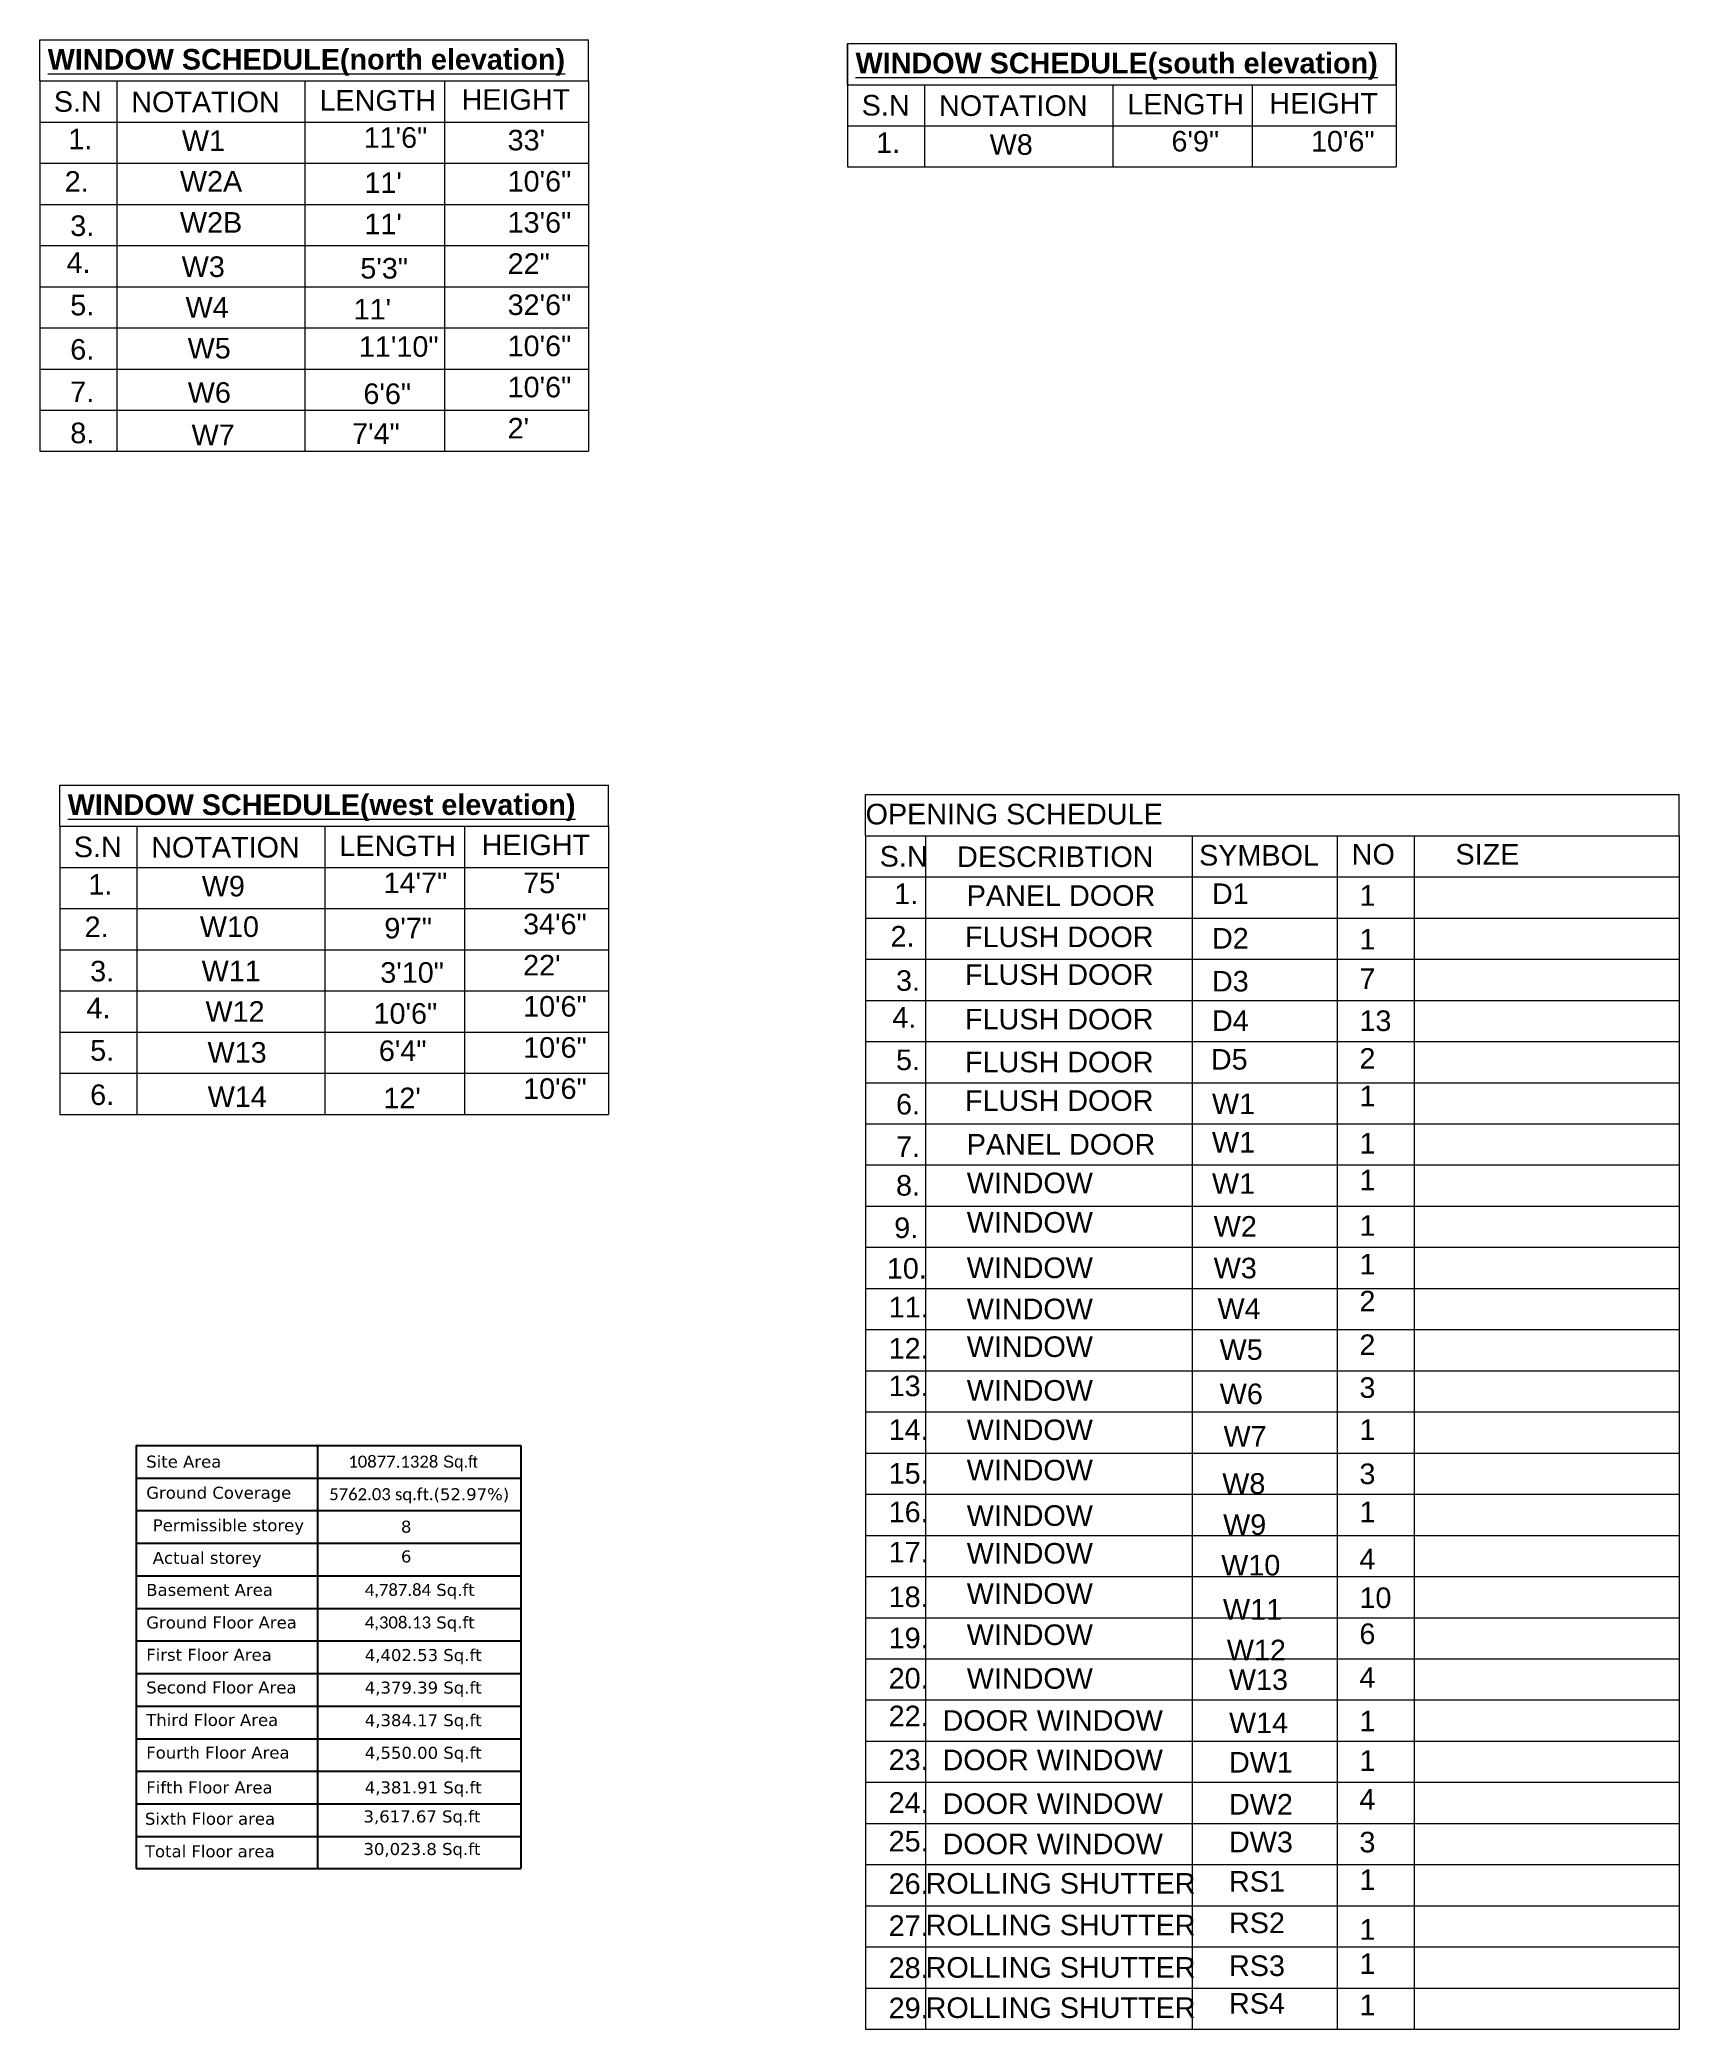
# Model space of a CAD drawing. Header units: inches. Extents: x 0 to 179512, y -43395 to -31716.
# Drawn here: x 178555 to 179512, y -38040 to -36880 of the extents above; entities that cross this region are included whole.
import ezdxf

# ---------------------------------------------------------------- set-up
doc = ezdxf.new("R2010")
doc.units = ezdxf.units.IN
doc.header["$LTSCALE"] = 10
doc.header["$MEASUREMENT"] = 0
doc.layers.add('NEW LETTERING', color=3, linetype='Continuous', lineweight=0)
doc.layers.add('TEXT', color=7, linetype='Continuous', lineweight=9)
doc.styles.add('arial', font='arial.ttf')
doc.styles.get("Standard").update_dxf_attribs({"font": 'arial.ttf'})

msp = doc.modelspace()

# ---------------------------------------------------------------- texts
at = {"layer": 'NEW LETTERING', "ltscale": 40, "transparency": 33554687, "char_height": 12, "attachment_point": 1}
for s, width, gutter_width, heights, insert in [(' {\\fArial|b1|i0|c0|p34;\\LWINDOW SCHEDULE(north elevation)}', 465.1101, 90, [56.46], (178555.37, -36885.33)), (' {\\fArial|b1|i0|c0|p34;\\LWINDOW SCHEDULE(south elevation)}', 465.1101, 90, [56.46], (179026.5, -36887.5)), ('S.N ', 41.0041, 60, [4.33], (178563.58, -36909.95)), ('NOTATION', 95.4364, 60, [12.42], (178608.72, -36910.18)), ('LENGTH', 80.8783, 60, [10.79], (178718.49, -36909.32)), ('HEIGHT', 72.7905, 60, [7.56], (178801.36, -36908.77)), ('S.N ', 41.0041, 60, [4.33], (179034.71, -36912.12)), ('NOTATION', 95.4364, 60, [12.42], (179079.85, -36912.35)), ('LENGTH', 80.8783, 60, [10.79], (179189.61, -36911.49)), ('HEIGHT', 72.7905, 60, [7.56], (179272.49, -36910.94)), ('1.', 25.86, 60, [6.67], (178572.06, -36931.81)), ('W1', 85.1223, 60, [0], (178638.23, -36932.83)), ('11\'6"', 116.5221, 60, [0], (178744.25, -36930.93)), ("33'", 85.1223, 60, [0], (178828.23, -36932.46)), ('1.', 25.86, 60, [6.67], (179043.19, -36933.98)), ('W8', 85.1223, 60, [0], (179109.35, -36935.01)), ('6\'9"', 116.5221, 60, [0], (179215.38, -36933.1)), ('10\'6"', 116.5221, 60, [0], (179296.75, -36933.1)), ('2.', 56.0299, 60, [0], (178569.9, -36956.56)), ('W2A', 85.1223, 60, [0], (178637.11, -36956.46)), ("11' ", 118.9047, 60, [0], (178744.69, -36957.32)), ('10\'6"', 85.1223, 60, [0], (178828.23, -36956.46)), ('3.', 61.4174, 60, [0], (178573.14, -36982.38)), ('W2B', 85.1223, 60, [0], (178637.11, -36980.46)), ("11' ", 118.9047, 60, [0], (178744.69, -36981.32)), ('13\'6"', 85.1223, 60, [0], (178828.23, -36980.46)), ('4.', 59.2624, 60, [0], (178570.98, -37003.9)), ('W3', 54.9525, 60, [0], (178638.14, -37006.28)), ('5\'3"', 62.5446, 60, [0], (178742.32, -37007.2)), ('22"', 85.1223, 60, [0], (178828.23, -37004.46)), ('5.', 52.7974, 60, [0], (178573.14, -37028.65)), ('W4', 53.8749, 60, [0], (178640.4, -37029.95)), ("11'", 139.8582, 60, [0], (178738.41, -37031.07)), ('32\'6"', 85.1223, 60, [0], (178828.23, -37028.46)), ('6.', 37.7124, 60, [0], (178573.14, -37054.48)), ('W5', 62.4949, 60, [0], (178641.6, -37053.81)), ('11\'10"', 73.7886, 60, [0], (178741.5, -37052.83)), ('10\'6"', 85.1223, 60, [0], (178828.23, -37052.46)), ('10\'6"', 85.1223, 60, [0], (178828.23, -37076.46)), ('7.', 38.7899, 60, [0], (178573.14, -37079.23)), ('W6', 72.1924, 60, [0], (178641.67, -37079.64)), ('6\'6"', 60.4363, 60, [0], (178744.12, -37080.35)), ("2'", 85.1223, 60, [0], (178828.23, -37100.46)), ('8.', 38.7899, 60, [0], (178573.14, -37103.23)), ('W7', 51.7199, 60, [0], (178643.9, -37104.36)), ('7\'4"', 52.0034, 60, [0], (178737.5, -37103.58)), (' {\\fArial|b1|i0|c0|p34;\\LWINDOW SCHEDULE(west elevation)}', 465.1101, 90, [56.46], (178567, -37320)), ('OPENING SCHEDULE', 465.1101, 90, [56.46], (179037, -37325.5)), ('S.N ', 41.0041, 60, [4.33], (178575.21, -37344.62)), ('NOTATION', 95.4364, 60, [12.42], (178620.35, -37344.85)), ('LENGTH', 80.8783, 60, [10.79], (178730.11, -37343.99)), ('HEIGHT', 72.7905, 60, [7.56], (178812.99, -37343.44)), ('S.N ', 41.0041, 60, [4.33], (179045.21, -37350.12)), ('DESCRIBTION', 95.4364, 60, [12.42], (179090.35, -37350.35)), ('SYMBOL', 80.8783, 60, [10.79], (179231.5, -37349.49)), ('NO', 72.7905, 60, [7.56], (179320.5, -37348.94)), ('SIZE', 72.7905, 60, [7.56], (179381, -37348.94)), ('1.', 25.86, 60, [6.67], (178583.69, -37366.48)), ('W9', 85.1223, 60, [0], (178649.85, -37367.51)), ('14\'7"', 116.5221, 60, [0], (178755.88, -37365.6)), ("75'", 116.5221, 60, [0], (178837.25, -37365.6)), ('1.', 25.86, 60, [6.67], (179053.69, -37371.98)), ('PANEL DOOR', 147.3747, 60, [28.23], (179096, -37373.01)), ('D1', 85.1223, 60, [0], (179239, -37371.95)), ('1', 116.5221, 60, [0], (179325, -37372.95)), ('2.', 56.0299, 60, [0], (178581.53, -37391.23)), ('W10', 85.1223, 60, [0], (178648.74, -37391.14)), ('9\'7"', 30.921, 60, [0], (178756.32, -37391.99)), ('34\'6"', 116.5221, 60, [0], (178837.25, -37389.6)), ('2.', 56.0299, 60, [0], (179051.53, -37396.73)), ('FLUSH DOOR', 160.1614, 60, [44.53], (179095, -37397.08)), ('D2', 85.1223, 60, [0], (179239, -37397.95)), ('1', 116.5221, 60, [0], (179325, -37398.45)), ("22'", 116.5221, 60, [0], (178837.25, -37413.6)), ('3.', 61.4174, 60, [0], (178584.76, -37417.06)), ('W11', 54.9525, 60, [0], (178649.77, -37416.95)), ('3\'10"', 62.5446, 60, [0], (178753.95, -37417.88)), ('3.', 61.4174, 60, [0], (179054.76, -37422.56)), ('FLUSH DOOR', 160.1614, 60, [44.53], (179095, -37419.08)), ('D3', 85.1223, 60, [0], (179239, -37422.95)), ('7', 116.5221, 60, [0], (179325, -37421.45)), ('4.', 59.2624, 60, [0], (178582.61, -37438.58)), ('10\'6"', 116.5221, 60, [0], (178837.25, -37437.6)), ('W12', 53.8749, 60, [0], (178652.02, -37440.62)), ('10\'6"', 53.4088, 60, [0], (178750.04, -37441.75)), ('4.', 59.2624, 60, [0], (179052.61, -37444.08)), ('FLUSH DOOR', 160.1614, 60, [44.53], (179095, -37445.08)), ('D4', 85.1223, 60, [0], (179239, -37445.95)), ('13', 116.5221, 60, [0], (179325, -37446)), ('10\'6"', 116.5221, 60, [0], (178837.25, -37461.6)), ('5.', 52.7974, 60, [0], (178584.76, -37463.33)), ('W13', 62.4949, 60, [0], (178653.22, -37464.48)), ('6\'4"', 73.7886, 60, [0], (178753.13, -37463.5)), ('5.', 52.7974, 60, [0], (179054.76, -37468.83)), ('FLUSH DOOR', 160.1614, 60, [44.53], (179095, -37470.08)), ('D5', 85.1223, 60, [0], (179238.37, -37468.51)), ('2', 116.5221, 60, [0], (179325, -37468)), ('6.', 37.7124, 60, [0], (178584.76, -37489.15)), ('W14', 72.1924, 60, [0], (178653.3, -37490.32)), ("12'", 60.4363, 60, [0], (178755.75, -37491.02)), ('10\'6"', 116.5221, 60, [0], (178837.25, -37485.6)), ('6.', 37.7124, 60, [0], (179054.76, -37494.65)), ('FLUSH DOOR', 160.1614, 60, [44.53], (179095, -37492.58)), ('W1', 85.1223, 60, [0], (179239, -37494.45)), ('1', 116.5221, 60, [0], (179325, -37489.95)), ('7.', 38.7899, 60, [0], (179054.76, -37519.4)), ('PANEL DOOR', 147.3747, 60, [28.23], (179096, -37518.08)), ('W1', 85.1223, 60, [0], (179239, -37516.95)), ('1', 116.5221, 60, [0], (179325, -37517.45)), ('8.', 47.41, 60, [0], (179054.76, -37542)), ('WINDOW', 147.3747, 60, [28.23], (179096, -37540.58)), ('W1', 85.1223, 60, [0], (179239, -37540.95)), ('1', 116.5221, 60, [0], (179325, -37538.95)), ('WINDOW', 147.3747, 60, [28.23], (179096, -37563.58)), ('W2', 85.1223, 60, [0], (179240, -37565.95)), ('1', 116.5221, 60, [0], (179325, -37565.45)), ('9.', 59.2624, 60, [0], (179053.69, -37566.75)), ('1', 116.5221, 60, [0], (179325, -37587.95)), ('10.', 74.3474, 60, [0], (179049.38, -37590.43)), ('WINDOW', 147.3747, 60, [28.23], (179096, -37590.08)), ('W3', 54.9525, 60, [0], (179240, -37590.24)), ('2', 116.5221, 60, [0], (179325, -37609.5)), ('11.', 37.7124, 60, [0], (179050.45, -37613.02)), ('WINDOW', 147.3747, 60, [28.23], (179096, -37614.08)), ('W4', 53.8749, 60, [0], (179242.26, -37613.91)), ('WINDOW', 147.3747, 60, [28.23], (179096, -37636.08)), ('2', 116.5221, 60, [0], (179325, -37634.95)), ('12.', 37.7124, 60, [0], (179050.45, -37637.02)), ('W5', 62.4949, 60, [0], (179243.46, -37637.77)), ('13.', 37.7124, 60, [0], (179050.45, -37658.95)), ('WINDOW', 147.3747, 60, [28.23], (179096, -37661.58)), ('W6', 72.1924, 60, [0], (179243.53, -37663.6)), ('3', 116.5221, 60, [0], (179325, -37659.95)), ('14.', 37.7124, 60, [0], (179050.45, -37684.45)), ('WINDOW', 147.3747, 60, [28.23], (179096, -37684.58)), ('W7', 51.7199, 60, [0], (179245.76, -37688.33)), ('1', 116.5221, 60, [0], (179325, -37684.45)), ('15.', 37.7124, 60, [0], (179050.45, -37709.95)), ('WINDOW', 147.3747, 60, [28.23], (179096, -37708.08)), ('W8', 85.1223, 60, [0], (179245, -37715.87)), ('3', 116.5221, 60, [0], (179325, -37710.24)), ('16.', 37.7124, 60, [0], (179050.45, -37732.45)), ('WINDOW', 147.3747, 60, [28.23], (179096, -37734.58)), ('W9', 85.1223, 60, [0], (179245.5, -37739.87)), ('1', 116.5221, 60, [0], (179325, -37732.45)), ('17.', 37.7124, 60, [0], (179050.45, -37755.95)), ('WINDOW', 147.3747, 60, [28.23], (179096, -37756.58)), ('W10', 85.1223, 60, [0], (179244.39, -37763.5)), ('4', 116.5221, 60, [0], (179325, -37759.95)), ('18.', 37.7124, 60, [0], (179050.45, -37781.95)), ('WINDOW', 147.3747, 60, [28.23], (179096, -37780.08)), ('10', 116.5221, 60, [0], (179325, -37782.5)), ('W11', 54.9525, 60, [0], (179245.41, -37789.32)), ('19.', 37.7124, 60, [0], (179050.45, -37805.95)), ('WINDOW', 147.3747, 60, [28.23], (179096, -37804.08)), ('6', 116.5221, 60, [0], (179325, -37803.5)), ('W12', 53.8749, 60, [0], (179247.67, -37812.99)), ('20.', 37.7124, 60, [0], (179050.45, -37829.45)), ('WINDOW', 147.3747, 60, [28.23], (179096, -37829.58)), ('W13', 62.4949, 60, [0], (179248.87, -37830.24)), ('4', 116.5221, 60, [0], (179325, -37829)), ('22.', 37.7124, 60, [0], (179050.45, -37851.45)), ('DOOR WINDOW', 147.3747, 60, [28.23], (179081.88, -37854.08)), ('W14', 72.1924, 60, [0], (179248.94, -37855.45)), ('1', 116.5221, 60, [0], (179325, -37854.45)), ('23.', 37.7124, 60, [0], (179050.45, -37876.95)), ('DOOR WINDOW', 147.3747, 60, [28.23], (179081.88, -37877.08)), ('DW1 ', 72.1924, 60, [0], (179248.94, -37878.45)), ('1', 116.5221, 60, [0], (179325, -37877.45)), ('24.', 37.7124, 60, [0], (179050.45, -37901.95)), ('DOOR WINDOW', 147.3747, 60, [28.23], (179081.88, -37902.58)), ('DW2', 72.1924, 60, [0], (179248.94, -37902.95)), ('4', 116.5221, 60, [0], (179325, -37900)), ('25.', 37.7124, 60, [0], (179050.45, -37924.45)), ('DOOR WINDOW', 147.3747, 60, [28.23], (179081.88, -37926.08)), ('DW3', 72.1924, 60, [0], (179248.94, -37924.95)), ('3', 116.5221, 60, [0], (179325, -37925)), ('26.', 37.7124, 60, [0], (179050.45, -37949.25)), ('ROLLING SHUTTER', 192.8244, 60, [83.45], (179072, -37949.08)), ('RS1', 72.1924, 60, [0], (179248.94, -37947.95)), ('1', 116.5221, 60, [0], (179325, -37946.95)), ('RS2', 72.1924, 60, [0], (179248.94, -37972.09)), ('27.', 37.7124, 60, [0], (179050.45, -37973.75)), ('ROLLING SHUTTER', 192.8244, 60, [83.45], (179072, -37973.38)), ('1', 116.5221, 60, [0], (179325, -37975.95)), ('28.', 37.7124, 60, [0], (179050.45, -37998.25)), ('ROLLING SHUTTER', 192.8244, 60, [83.45], (179072, -37998.08)), ('RS3', 72.1924, 60, [0], (179248.94, -37997.09)), ('1', 116.5221, 60, [0], (179325, -37995.95)), ('29.', 37.7124, 60, [0], (179050.45, -38021.75)), ('ROLLING SHUTTER', 192.8244, 60, [83.45], (179072, -38021.58)), ('RS4', 72.1924, 60, [0], (179248.94, -38019.09)), ('1', 116.5221, 60, [0], (179325, -38019.95))]:
    msp.add_mtext_dynamic_manual_height_columns(s, width=width, gutter_width=gutter_width, heights=heights, dxfattribs=dict(at, insert=insert))
at = {"layer": 'TEXT', "char_height": 7, "attachment_point": 1}
for s, insert, width in [('{\\fVerdana|b0|i0|c0|p34;Site Area}', (178617.45, -37705.63), 62.3438), ('{\\fVerdana|b0|i0|c0|p34;Ground Coverage}', (178617.45, -37723.74), 103.4391), ('{\\fCalibri|b0|i0|c0|p34;5762.03 sq.ft.\\fVerdana|b0|i0|c0|p34;(52.97%)}', (178724.15, -37724.63), 136.2197), ('{\\fVerdana|b0|i0|c0|p34;Permissible storey}', (178621.25, -37742.74), 97.97), ('{\\fVerdana|b0|i0|c0|p34;8}', (178766.01, -37743.55), 108.7215), ('{\\fVerdana|b0|i0|c0|p34;Actual storey}', (178621.25, -37761.74), 85.6725), ('{\\fVerdana|b0|i0|c0|p34;6}', (178766.01, -37760.92), 108.7215), ('{\\fVerdana|b0|i0|c0|p34;Basement Area}', (178617.45, -37780.42), 95.4986), ('{\\fCalibri|b0|i0|c0|p34;4,787.84\\fVerdana|b0|i0|c0|p34; Sq.ft}', (178744.91, -37780.42), 98.6376), ('{\\fVerdana|b0|i0|c0|p34;Ground Floor Area}', (178617.45, -37799.42), 95.4986), ('{\\fCalibri|b0|i0|c0|p34;4,308.13\\fVerdana|b0|i0|c0|p34; Sq.ft}', (178744.91, -37799.42), 98.6376), ('{\\fVerdana|b0|i0|c0|p34;First Floor Area}', (178617.45, -37818.29), 115.4636), ('{\\fVerdana|b0|i0|c0|p34;4,402.53 Sq.ft}', (178744.91, -37818.42), 98.6376), ('{\\fVerdana|b0|i0|c0|p34;Second Floor Area}', (178617.45, -37837.29), 115.4636), ('{\\fVerdana|b0|i0|c0|p34;4,379.39 Sq.ft}', (178744.91, -37837.42), 98.6376), ('{\\fVerdana|b0|i0|c0|p34;Third Floor Area}', (178617.45, -37856.29), 115.4636), ('{\\fVerdana|b0|i0|c0|p34;4,384.17 Sq.ft}', (178744.91, -37856.42), 98.6376), ('{\\fVerdana|b0|i0|c0|p34;Fourth Floor Area}', (178617.45, -37875.29), 115.4636), ('{\\fVerdana|b0|i0|c0|p34;4,550.00 Sq.ft}', (178744.91, -37875.42), 98.6376), ('{\\fVerdana|b0|i0|c0|p34;Fifth Floor Area}', (178617.45, -37895.63), 95.4986), ('{\\fVerdana|b0|i0|c0|p34;4,381.91 Sq.ft}', (178744.91, -37895.63), 98.6376), ('{\\fVerdana|b0|i0|c0|p34;Sixth Floor area}', (178616.71, -37913.86), 80.8256), ('{\\fVerdana|b0|i0|c0|p34;3,617.67 Sq.ft}', (178744.16, -37912.53), 98.6376), ('{\\fVerdana|b0|i0|c0|p34;Total Floor area}', (178616.71, -37932.86), 80.8256), ('{\\fVerdana|b0|i0|c0|p34;30,023.8 Sq.ft}', (178744.16, -37931.53), 98.6376)]:
    msp.add_mtext(s, dxfattribs=dict(at, insert=insert, width=width))
at = {"layer": 'TEXT', "insert": (178735.27, -37705.63), "char_height": 7, "width": 91.2832, "attachment_point": 1, "style": 'arial'}
msp.add_mtext('{\\fCalibri|b0|i0|c0|p34;10877.1328\\fArial|b0|i0|c162|p34; }Sq.ft', dxfattribs=at)

# ---------------------------------------------------------------- linework, layer by layer
for p, q in [((178611.51, -37699.69), (178611.51, -37737.69)), ((178611.51, -37699.69), (178685.73, -37699.69)), ((178685.73, -37699.69), (178726.53, -37699.69)), ((178717.43, -37699.69), (178717.43, -37946.34)), ((178726.53, -37699.69), (178835.87, -37699.69)), ((178835.87, -37699.69), (178835.87, -37946.34)), ((178611.51, -37718.69), (178835.87, -37718.69)), ((178611.51, -37718.69), (178835.87, -37718.69)), ((178611.51, -37718.69), (178611.51, -37946.34)), ((178611.51, -37737.69), (178835.87, -37737.69)), ((178611.51, -37756.69), (178835.87, -37756.69)), ((178611.51, -37775.69), (178835.87, -37775.69)), ((178611.51, -37794.69), (178835.87, -37794.69)), ((178611.51, -37794.69), (178835.87, -37794.69)), ((178726.53, -37794.69), (178835.87, -37794.69)), ((178611.51, -37813.69), (178835.87, -37813.69)), ((178611.51, -37832.69), (178835.87, -37832.69)), ((178611.51, -37851.69), (178835.87, -37851.69)), ((178611.51, -37870.69), (178835.87, -37870.69)), ((178611.51, -37889.69), (178835.87, -37889.69)), ((178611.51, -37908.69), (178835.87, -37908.69)), ((178611.51, -37927.69), (178835.87, -37927.69)), ((178611.51, -37946.34), (178835.87, -37946.34))]:
    msp.add_line(p, q)
at = {"layer": 'NEW LETTERING', "ltscale": 40, "transparency": 33554687}
for p, q in [((178555.37, -36879.95), (178875.37, -36879.95)), ((178555.37, -36903.95), (178555.37, -36879.95)), ((178875.37, -36903.95), (178875.37, -36879.95)), ((179026.5, -36882.13), (179346.5, -36882.13)), ((179026.5, -36906.13), (179026.5, -36882.13)), ((179026.5, -36882.13), (179026.5, -36954.13)), ((179346.5, -36906.13), (179346.5, -36882.13)), ((179346.5, -36882.13), (179346.5, -36954.13)), ((178555.37, -36903.95), (178875.37, -36903.95)), ((178555.37, -36903.95), (178555.37, -37119.95)), ((178600.25, -36903.95), (178600.25, -37119.95)), ((178710, -36903.95), (178710, -37119.95)), ((178791.37, -36903.95), (178791.37, -37119.95)), ((178875.37, -36903.95), (178875.37, -37119.95)), ((179026.5, -36906.13), (179346.5, -36906.13)), ((179071.38, -36906.13), (179071.38, -36954.13)), ((179181.13, -36906.13), (179181.13, -36954.13)), ((179262.5, -36906.13), (179262.5, -36954.13)), ((178555.37, -36927.95), (178875.37, -36927.95)), ((179026.5, -36930.13), (179346.5, -36930.13)), ((178555.37, -36951.95), (178875.37, -36951.95)), ((179026.5, -36954.13), (179346.5, -36954.13)), ((178555.37, -36975.95), (178875.37, -36975.95)), ((178555.37, -36999.95), (178875.37, -36999.95)), ((178555.37, -37023.95), (178875.37, -37023.95)), ((178555.37, -37047.95), (178875.37, -37047.95)), ((178555.37, -37071.95), (178875.37, -37071.95)), ((178555.37, -37095.95), (178875.37, -37095.95)), ((178555.37, -37119.95), (178875.37, -37119.95)), ((178567, -37314.63), (178887, -37314.63)), ((178567, -37338.63), (178567, -37314.63)), ((178887, -37338.63), (178887, -37314.63)), ((179037, -37320.13), (179511.5, -37320.13)), ((179037, -37344.13), (179037, -37320.13)), ((179511.5, -37344.13), (179511.5, -37320.13)), ((178567, -37338.63), (178887, -37338.63)), ((178567, -37338.63), (178567, -37506.63)), ((178611.88, -37338.63), (178611.88, -37506.63)), ((178721.63, -37338.63), (178721.63, -37506.63)), ((178803, -37338.63), (178803, -37506.63)), ((178887, -37338.63), (178887, -37506.63)), ((179037, -37344.13), (179511.5, -37344.13)), ((179037, -37344.13), (179037, -38040.13)), ((179072, -37344.13), (179072, -38040.13)), ((179227.5, -37344.13), (179227.5, -38040.13)), ((179312, -37344.13), (179312, -38040.13)), ((179357, -37344.13), (179357, -38040.13)), ((179511.5, -37344.13), (179511.5, -37656.13)), ((178567, -37362.63), (178887, -37362.63)), ((179037, -37368.13), (179511.5, -37368.13)), ((178567, -37386.63), (178887, -37386.63)), ((179037, -37392.13), (179511.5, -37392.13)), ((178567, -37410.63), (178887, -37410.63)), ((179037, -37416.13), (179511.5, -37416.13)), ((178567, -37434.63), (178887, -37434.63)), ((179037, -37440.13), (179511.5, -37440.13)), ((178567, -37458.63), (178887, -37458.63)), ((179037, -37464.13), (179511.5, -37464.13)), ((178567, -37482.63), (178887, -37482.63)), ((179037, -37488.13), (179511.5, -37488.13)), ((178567, -37506.63), (178887, -37506.63)), ((179037, -37512.13), (179511.5, -37512.13)), ((179037, -37536.13), (179511.5, -37536.13)), ((179037, -37560.13), (179511.5, -37560.13)), ((179037, -37584.13), (179511.5, -37584.13)), ((179037, -37608.13), (179357, -37608.13)), ((179037, -37608.13), (179511.5, -37608.13)), ((179037, -37632.13), (179357, -37632.13)), ((179037, -37632.13), (179357, -37632.13)), ((179037, -37632.13), (179511.5, -37632.13)), ((179511.5, -37632.13), (179511.5, -38040.13)), ((179037, -37656.13), (179511.5, -37656.13)), ((179037, -37680.13), (179511.5, -37680.13)), ((179037, -37704.13), (179511.5, -37704.13)), ((179037, -37728.13), (179511.5, -37728.13)), ((179037, -37752.13), (179511.5, -37752.13)), ((179037, -37776.13), (179511.5, -37776.13)), ((179037, -37800.13), (179511.5, -37800.13)), ((179037, -37824.13), (179511.5, -37824.13)), ((179037, -37848.13), (179511.5, -37848.13)), ((179037, -37872.13), (179511.5, -37872.13)), ((179037, -37896.13), (179511.5, -37896.13)), ((179037, -37920.13), (179511.5, -37920.13)), ((179037, -37944.13), (179511.5, -37944.13)), ((179037, -37968.13), (179511.5, -37968.13)), ((179037, -37992.13), (179511.5, -37992.13)), ((179037, -38016.13), (179511.5, -38016.13)), ((179037, -38040.13), (179511.5, -38040.13))]:
    msp.add_line(p, q, dxfattribs=at)

msp.set_redraw_order([(e.dxf.handle, doc.entitydb.next_handle()) for e in msp.query("TEXT MTEXT ATTDEF DIMENSION ARC_DIMENSION")])  # texts and dimensions are drawn at this point

doc.saveas('drawing.dxf')
